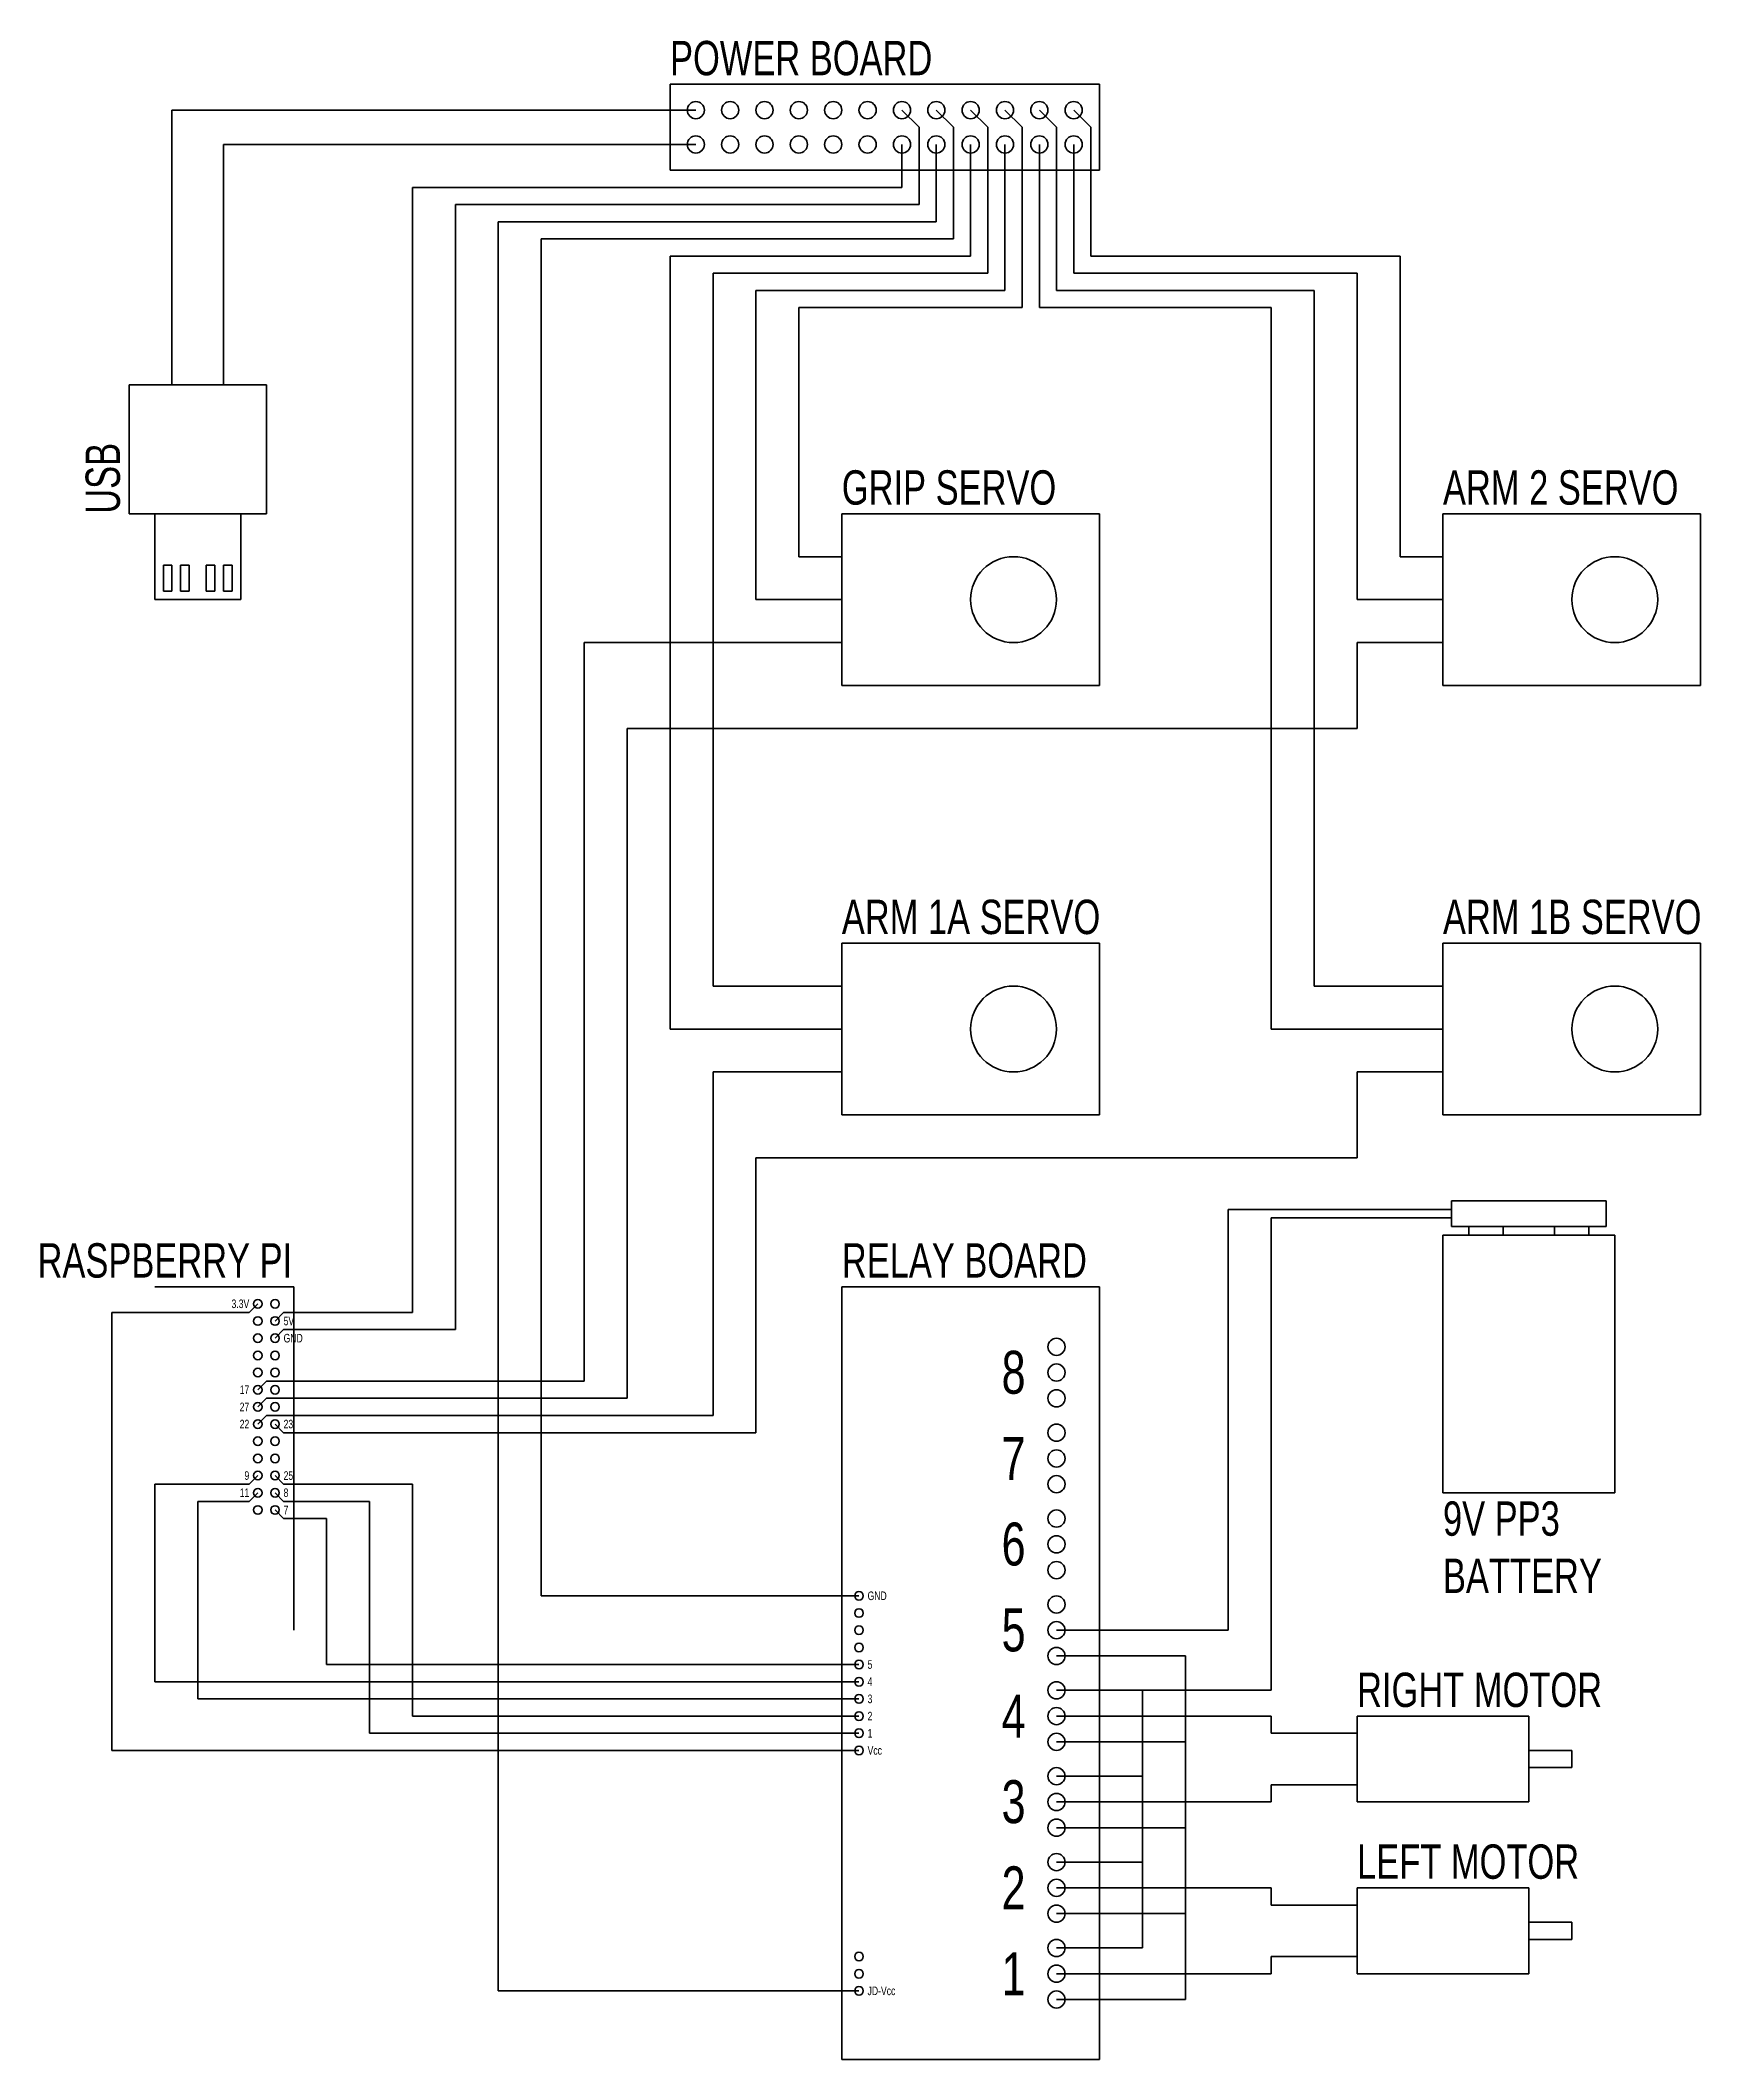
# Model space of a CAD drawing. Header units: millimetres. Extents: x -23 to 170, y -214 to 185.
# Drawn here: x -23.3 to 170, y -50 to 185.1 of the extents above; entities that cross this region are included whole.
import ezdxf

# ---------------------------------------------------------------- set-up
doc = ezdxf.new("R2010")
doc.units = ezdxf.units.MM
doc.layers.get('0').update_dxf_attribs({"color": 8, "linetype": 'CONTINUOUS', "lineweight": 0})
for name, color, linetype, lineweight in [('3V3Power', 20, 'CONTINUOUS', 0), ('5VPower', 1, 'CONTINUOUS', 0), ('Ground', 7, 'CONTINUOUS', 0), ('MiscWiring', 5, 'CONTINUOUS', 0), ('MotorPower', 2, 'CONTINUOUS', 0), ('PinLabels', 4, 'CONTINUOUS', 0)]:
    doc.layers.add(name, color=color, linetype=linetype, lineweight=lineweight)
doc.styles.get("Standard").update_dxf_attribs({"font": 'txt', "width": 0.75})

msp = doc.modelspace()

# ---------------------------------------------------------------- texts
at = {"lineweight": 35, "width": 100}
for s, insert, char_height, attachment_point in [('POWER BOARD', (50, 181), 4, 7), ('GRIP SERVO', (70, 131), 4, 7), ('ARM 2 SERVO', (140, 131), 4, 7), ('ARM 1A SERVO', (70, 81), 4, 7), ('ARM 1B SERVO', (140, 81), 4, 7), ('RASPBERRY PI', (6, 41), 4, 9), ('RELAY BOARD', (70, 41), 4, 7), ('8', (90, 30), 5, 5), ('7', (90, 20), 5, 5), ('9V PP3\\PBATTERY', (140, 15), 4, 1), ('6', (90, 10), 5, 5), ('5', (90, 0), 5, 5), ('RIGHT MOTOR', (130, -9), 4, 7), ('4', (90, -10), 5, 5), ('3', (90, -20), 5, 5), ('LEFT MOTOR', (130, -29), 4, 7), ('2', (90, -30), 5, 5), ('1', (90, -40), 5, 5)]:
    msp.add_mtext(s, dxfattribs=dict(at, insert=insert, char_height=char_height, attachment_point=attachment_point))
at = {"lineweight": 35, "insert": (-14, 130), "char_height": 4, "width": 100, "attachment_point": 7, "rotation": 90}
msp.add_mtext('USB', dxfattribs=at)
at = {"layer": 'PinLabels', "lineweight": 35, "char_height": 1, "width": 100}
for s, insert, attachment_point in [('3.3V', (1, 38), 6), ('5V', (5, 36), 4), ('GND', (5, 34), 4), ('17', (1, 28), 6), ('27', (1, 26), 6), ('22', (1, 24), 6), ('23', (5, 24), 4), ('11', (1, 16), 6), ('9', (1, 18), 6), ('8', (5, 16), 4), ('25', (5, 18), 4), ('7', (5, 14), 4), ('GND', (73, 4), 4), ('5', (73, -4), 4), ('4', (73, -6), 4), ('3', (73, -8), 4), ('2', (73, -10), 4), ('1', (73, -12), 4), ('Vcc', (73, -14), 4), ('JD-Vcc', (73, -42), 4)]:
    msp.add_mtext(s, dxfattribs=dict(at, insert=insert, attachment_point=attachment_point))

# ---------------------------------------------------------------- linework, layer by layer
at = {"lineweight": 35}
for p, q in [((50, 170), (50, 180)), ((50, 180), (100, 180)), ((100, 180), (100, 170)), ((100, 170), (50, 170)), ((-13, 145), (3, 145)), ((-13, 130), (-13, 145)), ((3, 145), (3, 130)), ((3, 130), (-13, 130)), ((-10, 130), (0, 130)), ((-10, 120), (-10, 130)), ((0, 130), (0, 120)), ((70, 130), (100, 130)), ((70, 110), (70, 130)), ((100, 130), (100, 110)), ((140, 130), (170, 130)), ((140, 110), (140, 130)), ((170, 130), (170, 110)), ((-9, 124), (-8, 124)), ((-9, 121), (-9, 124)), ((-8, 124), (-8, 121)), ((-7, 124), (-6, 124)), ((-7, 121), (-7, 124)), ((-6, 124), (-6, 121)), ((-4, 124), (-3, 124)), ((-4, 121), (-4, 124)), ((-3, 124), (-3, 121)), ((-2, 124), (-1, 124)), ((-2, 121), (-2, 124)), ((-1, 124), (-1, 121)), ((0, 120), (-10, 120)), ((-8, 121), (-9, 121)), ((-6, 121), (-7, 121)), ((-3, 121), (-4, 121)), ((-1, 121), (-2, 121)), ((100, 110), (70, 110)), ((170, 110), (140, 110)), ((70, 80), (100, 80)), ((70, 60), (70, 80)), ((100, 80), (100, 60)), ((140, 80), (170, 80)), ((140, 60), (140, 80)), ((170, 80), (170, 60)), ((100, 60), (70, 60)), ((170, 60), (140, 60)), ((141, 50), (159, 50)), ((141, 47), (141, 50)), ((159, 50), (159, 47)), ((140, 46), (160, 46)), ((140, 16), (140, 46)), ((159, 47), (141, 47)), ((143, 47), (147, 47)), ((143, 46), (143, 47)), ((147, 46), (143, 46)), ((147, 47), (147, 46)), ((157, 47), (153, 47)), ((153, 47), (153, 46)), ((153, 46), (157, 46)), ((157, 46), (157, 47)), ((160, 46), (160, 16)), ((6.2, 40), (-10, 40)), ((6.2, 0), (6.2, 40)), ((100, 40), (70, 40)), ((70, 40), (70, -50)), ((100, -50), (100, 40)), ((160, 16), (140, 16)), ((130, -10), (150, -10)), ((130, -20), (130, -10)), ((150, -10), (150, -20)), ((150, -14), (155, -14)), ((150, -16), (150, -14)), ((155, -14), (155, -16)), ((155, -16), (150, -16)), ((150, -20), (130, -20)), ((130, -30), (150, -30)), ((130, -40), (130, -30)), ((150, -30), (150, -40)), ((150, -34), (155, -34)), ((150, -36), (150, -34)), ((155, -34), (155, -36)), ((155, -36), (150, -36)), ((150, -40), (130, -40)), ((70, -50), (100, -50))]:
    msp.add_line(p, q, dxfattribs=at)
for centre, radius in [((53, 177), 1), ((57, 177), 1), ((61, 177), 1), ((65, 177), 1), ((69, 177), 1), ((73, 177), 1), ((77, 177), 1), ((81, 177), 1), ((85, 177), 1), ((89, 177), 1), ((93, 177), 1), ((97, 177), 1), ((53, 173), 1), ((57, 173), 1), ((61, 173), 1), ((65, 173), 1), ((69, 173), 1), ((73, 173), 1), ((77, 173), 1), ((81, 173), 1), ((85, 173), 1), ((89, 173), 1), ((93, 173), 1), ((97, 173), 1), ((90, 120), 5), ((160, 120), 5), ((90, 70), 5), ((160, 70), 5), ((2, 38), 0.5), ((4, 38), 0.5), ((2, 36), 0.5), ((4, 36), 0.5), ((2, 34), 0.5), ((4, 34), 0.5), ((95, 33), 1), ((2, 32), 0.5), ((4, 32), 0.5), ((95, 30), 1), ((2, 30), 0.5), ((2, 28), 0.5), ((4, 30), 0.5), ((4, 28), 0.5), ((2, 26), 0.5), ((4, 26), 0.5), ((95, 27), 1), ((2, 24), 0.5), ((4, 24), 0.5), ((95, 23), 1), ((2, 22), 0.5), ((4, 22), 0.5), ((2, 20), 0.5), ((4, 20), 0.5), ((95, 20), 1), ((2, 18), 0.5), ((2, 16), 0.5), ((4, 18), 0.5), ((4, 16), 0.5), ((95, 17), 1), ((2, 14), 0.5), ((4, 14), 0.5), ((95, 13), 1), ((95, 10), 1), ((95, 7), 1), ((72, 4), 0.5), ((72, 2), 0.5), ((95, 3), 1), ((72, 0), 0.5), ((95, 0), 1), ((72, -2), 0.5), ((95, -3), 1), ((72, -4), 0.5), ((72, -6), 0.5), ((95, -7), 1), ((72, -8), 0.5), ((95, -10), 1), ((72, -10), 0.5), ((72, -12), 0.5), ((72, -14), 0.5), ((95, -13), 1), ((95, -17), 1), ((95, -20), 1), ((95, -23), 1), ((95, -27), 1), ((95, -30), 1), ((95, -33), 1), ((72, -38), 0.5), ((95, -37), 1), ((72, -40), 0.5), ((95, -40), 1), ((72, -42), 0.5), ((95, -43), 1)]:
    msp.add_circle(centre, radius, dxfattribs=at)
at = {"layer": '3V3Power', "lineweight": 35}
for p, q in [((1, 37), (2, 38)), ((-15, -14), (-15, 37)), ((-15, 37), (1, 37)), ((72, -14), (-15, -14))]:
    msp.add_line(p, q, dxfattribs=at)
at = {"layer": '5VPower', "lineweight": 35}
for p, q in [((53, 173), (-2, 173)), ((-2, 173), (-2, 145)), ((77, 168), (77, 173)), ((81, 173), (81, 164)), ((85, 173), (85, 160)), ((89, 156), (89, 173)), ((93, 154), (93, 173)), ((97, 173), (97, 158)), ((20, 37), (20, 168)), ((20, 168), (77, 168)), ((30, -42), (30, 164)), ((30, 164), (35, 164)), ((81, 164), (35, 164)), ((85, 160), (50, 160)), ((50, 160), (50, 70)), ((97, 158), (120, 158)), ((120, 158), (130, 158)), ((130, 158), (130, 120)), ((60, 120), (60, 156)), ((60, 156), (89, 156)), ((110, 154), (93, 154)), ((120, 154), (110, 154)), ((120, 70), (120, 154)), ((70, 120), (60, 120)), ((140, 120), (130, 120)), ((50, 70), (60, 70)), ((60, 70), (70, 70)), ((130, 70), (120, 70)), ((130, 70), (140, 70)), ((4, 36), (5, 37)), ((5, 37), (10, 37)), ((10, 37), (20, 37)), ((35, -42), (30, -42)), ((35, -42), (72, -42))]:
    msp.add_line(p, q, dxfattribs=at)
at = {"layer": 'Ground', "lineweight": 35}
for p, q in [((53, 177), (-8, 177)), ((-8, 177), (-8, 145)), ((77, 177), (79, 175)), ((81, 177), (83, 175)), ((85, 177), (87, 175)), ((89, 177), (91, 175)), ((93, 177), (95, 175)), ((99, 175), (97, 177)), ((79, 175), (79, 166)), ((83, 175), (83, 162)), ((87, 175), (87, 158)), ((91, 175), (91, 154)), ((95, 175), (95, 156)), ((99, 160), (99, 175)), ((79, 166), (25, 166)), ((25, 166), (25, 35)), ((40, 162), (35, 162)), ((35, 162), (35, 5)), ((83, 162), (40, 162)), ((125, 160), (99, 160)), ((125, 160), (135, 160)), ((135, 125), (135, 160)), ((87, 158), (55, 158)), ((55, 158), (55, 76)), ((95, 156), (115, 156)), ((125, 156), (115, 156)), ((125, 156), (125, 75)), ((91, 154), (65, 154)), ((65, 154), (65, 125)), ((65, 125), (70, 125)), ((140, 125), (135, 125)), ((55, 76), (55, 75)), ((55, 75), (65, 75)), ((70, 75), (65, 75)), ((125, 75), (135, 75)), ((135, 75), (140, 75)), ((120, -7), (120, 48)), ((120, 48), (141, 48)), ((4, 34), (5, 35)), ((5, 35), (10, 35)), ((25, 35), (10, 35)), ((35, 4), (35, 5)), ((65, 4), (35, 4)), ((65, 4), (72, 4)), ((105, -7), (95, -7)), ((105, -37), (105, -7)), ((105, -7), (120, -7)), ((95, -17), (105, -17)), ((95, -27), (105, -27)), ((95, -37), (105, -37))]:
    msp.add_line(p, q, dxfattribs=at)
at = {"layer": 'MiscWiring', "lineweight": 35}
for p, q in [((40, 115), (40, 30)), ((40, 115), (45, 115)), ((50, 115), (45, 115)), ((70, 115), (50, 115)), ((140, 115), (130, 115)), ((130, 115), (130, 105)), ((45, 27), (45, 105)), ((45, 105), (50, 105)), ((110, 105), (50, 105)), ((110, 105), (120, 105)), ((130, 105), (120, 105)), ((55, 25), (55, 65)), ((55, 65), (70, 65)), ((140, 65), (130, 65)), ((130, 65), (130, 55)), ((110, 55), (60, 55)), ((60, 55), (60, 23)), ((110, 55), (120, 55)), ((130, 55), (120, 55)), ((2, 28), (3, 29)), ((3, 29), (20, 29)), ((20, 29), (30, 29)), ((30, 29), (40, 29)), ((40, 29), (40, 30)), ((45, 30), (45, 29)), ((2, 26), (3, 27)), ((3, 27), (20, 27)), ((30, 27), (20, 27)), ((30, 27), (35, 27)), ((35, 27), (45, 27)), ((3, 25), (2, 24)), ((13, 25), (3, 25)), ((4, 24), (5, 23)), ((40, 25), (13, 25)), ((40, 25), (55, 25)), ((5, 23), (15, 23)), ((15, 23), (45, 23)), ((60, 23), (45, 23)), ((-10, -6), (-10, 17)), ((-10, 17), (-4, 17)), ((1, 17), (-4, 17)), ((2, 18), (1, 17)), ((4, 18), (5, 17)), ((5, 17), (10, 17)), ((20, 17), (10, 17)), ((20, -10), (20, 17)), ((-2, 15), (-5, 15)), ((-5, 15), (-5, -8)), ((1, 15), (-2, 15)), ((2, 16), (1, 15)), ((4, 16), (5, 15)), ((5, 15), (10, 15)), ((10, 15), (12, 15)), ((12, 15), (15, 15)), ((15, 15), (15, -12)), ((4, 14), (5, 13)), ((5, 13), (10, 13)), ((10, 13), (10, -4)), ((10, -4), (20, -4)), ((20, -4), (50, -4)), ((50, -4), (72, -4)), ((-4, -6), (-10, -6)), ((6, -6), (-4, -6)), ((6, -6), (72, -6)), ((-5, -8), (-2, -8)), ((-2, -8), (8, -8)), ((8, -8), (72, -8)), ((20, -10), (30, -10)), ((72, -10), (30, -10)), ((95, -10), (120, -10)), ((120, -10), (120, -12)), ((25, -12), (15, -12)), ((25, -12), (72, -12)), ((120, -12), (130, -12)), ((130, -18), (120, -18)), ((120, -18), (120, -20)), ((120, -20), (95, -20)), ((95, -30), (120, -30)), ((120, -30), (120, -32)), ((120, -32), (130, -32)), ((120, -38), (120, -40)), ((120, -38), (130, -38)), ((95, -40), (120, -40))]:
    msp.add_line(p, q, dxfattribs=at)
at = {"layer": 'MotorPower', "lineweight": 35}
for p, q in [((141, 49), (115, 49)), ((115, 49), (115, 0)), ((115, 0), (95, 0)), ((95, -3), (95, -3)), ((95, -3), (110, -3)), ((110, -3), (110, -13)), ((110, -13), (95, -13)), ((110, -23), (110, -13)), ((95, -23), (110, -23)), ((110, -43), (110, -23)), ((95, -33), (110, -33)), ((95, -43), (110, -43))]:
    msp.add_line(p, q, dxfattribs=at)

msp.set_redraw_order([(e.dxf.handle, doc.entitydb.next_handle()) for e in msp.query("TEXT MTEXT ATTDEF DIMENSION ARC_DIMENSION")])  # texts and dimensions are drawn at this point

doc.saveas('drawing.dxf')
